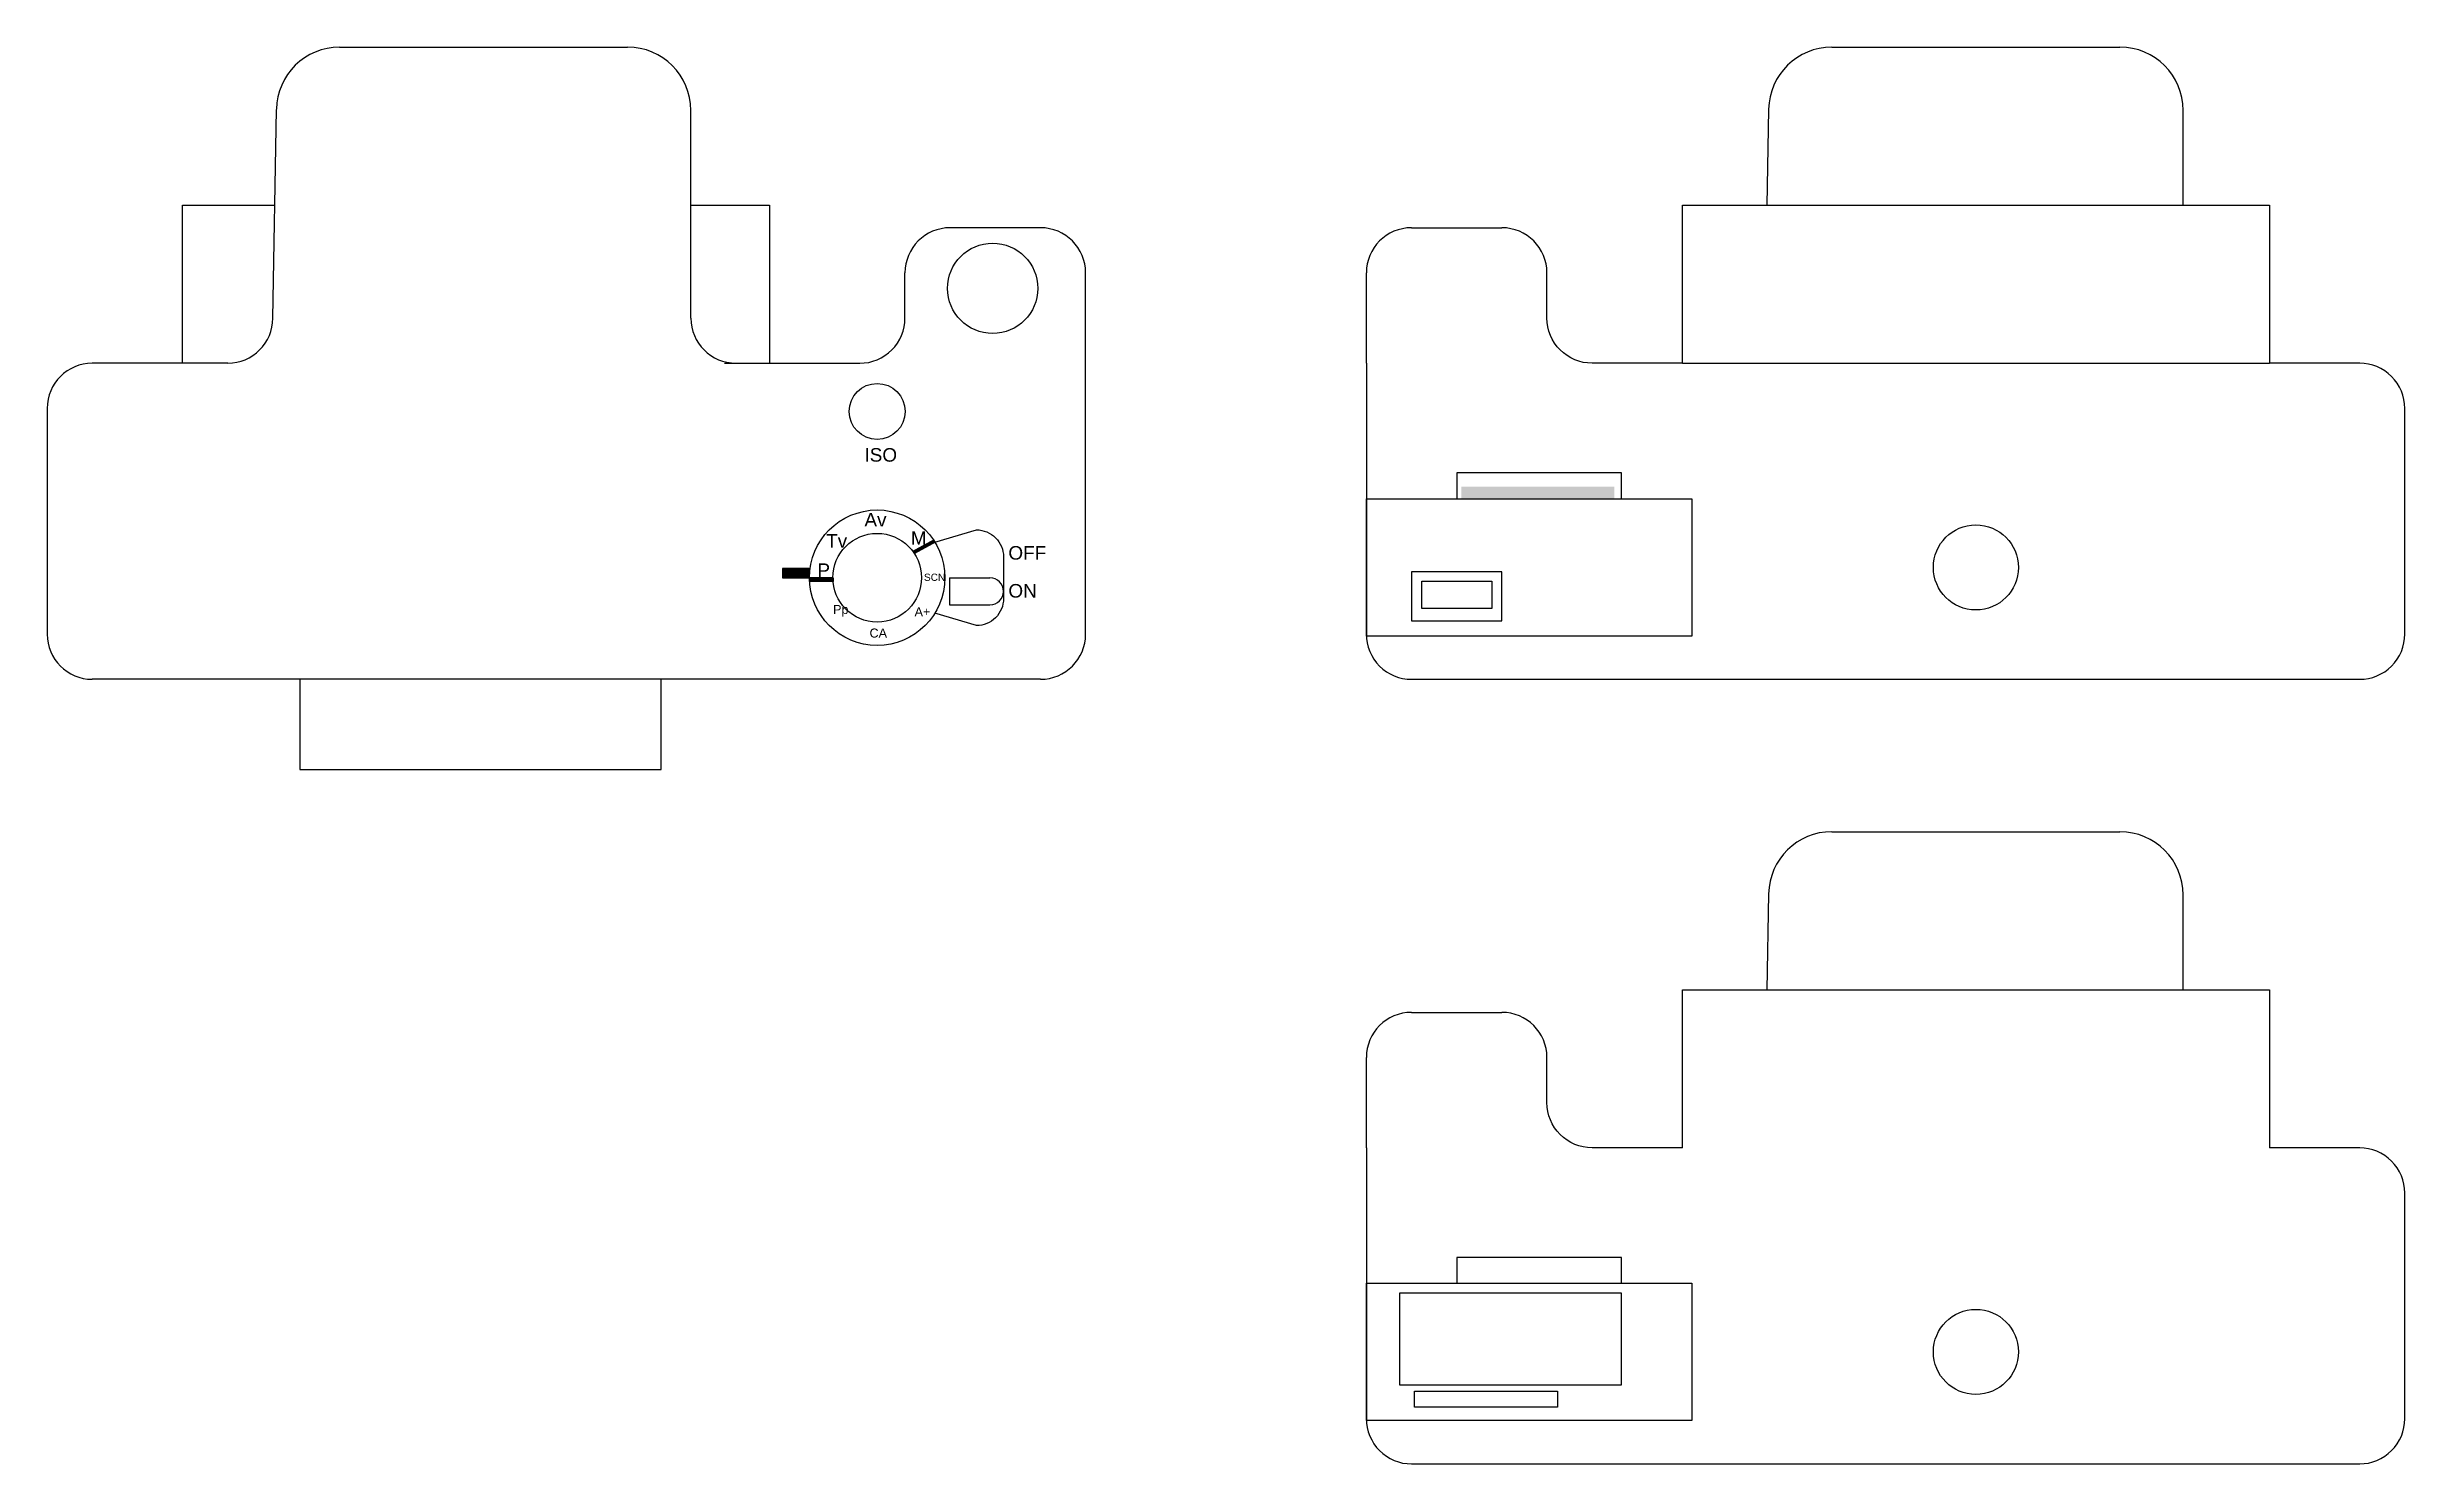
# Model space of a CAD drawing. Header units: millimetres. Extents: x 0.6 to 33.7, y 1.5 to 10.4.
# Drawn here: x 9.883 to 12.494, y 1.467 to 3.036 of the extents above; entities that cross this region are included whole.
import ezdxf

# ---------------------------------------------------------------- set-up
doc = ezdxf.new("R2010")
doc.units = ezdxf.units.MM
doc.header["$MEASUREMENT"] = 0
for name, color, linetype in [('butoane', 222, 'Continuous'), ('buton blitz', 80, 'Continuous'), ('camera', 11, 'Continuous'), ('detalii cameră', 13, 'Continuous'), ('SELECTOR DE MODURI', 223, 'Continuous')]:
    doc.layers.add(name, color=color, linetype=linetype)
doc.styles.get("Standard").update_dxf_attribs({"font": 'arial.ttf'})

msp = doc.modelspace()

# ---------------------------------------------------------------- texts
at = {"attachment_point": 1}
for s, insert, char_height in [('ISO', (10.7879, 2.5921), 0.015), ('Av', (10.7879, 2.5203), 0.015), ('Tv', (10.7455, 2.4969), 0.015), ('M', (10.8392, 2.5001, 0.1799), 0.015), ('OFF', (10.9473, 2.4836), 0.015), ('P', (10.7358, 2.4644), 0.015), ('SCN', (10.8538, 2.4531), 0.008), ('ON', (10.9473, 2.4416), 0.015), ('^I{\\H0.66667x;Pp}', (10.7473, 2.4184), 0.015), ('A+', (10.8434, 2.4159), 0.01), ('CA', (10.7935, 2.3923), 0.01)]:
    msp.add_mtext_dynamic_manual_height_columns(s, width=0.025877, gutter_width=1, heights=[0], dxfattribs=dict(at, insert=insert, char_height=char_height))

# ---------------------------------------------------------------- hatches: boundary and pattern name
at = {"layer": 'camera', "true_color": 0x93278f}
h = msp.add_hatch(color=217, dxfattribs=at)
h.dxf.hatch_style = 1
h.paths.add_polyline_path([(11.6182, 2.5494), (11.449, 2.5494), (11.449, 2.5361), (11.6182, 2.5361)])
at = {"layer": 'camera', "true_color": 0x642165}
h = msp.add_hatch(color=219, dxfattribs=at)
h.dxf.hatch_style = 1
h.paths.add_polyline_path([(10.8641, 2.4908), (10.8413, 2.4784, 0.013809), (10.8434, 2.4748), (10.8662, 2.4872), (10.866, 2.4875, -0.01913)])
at = {"layer": 'camera'}
h = msp.add_hatch(color=0, dxfattribs=at)
h.dxf.hatch_style = 1
h.paths.add_polyline_path([(10.727, 2.4586), (10.697, 2.4586), (10.697, 2.4486), (10.727, 2.4486)])
at = {"layer": 'camera', "true_color": 0x642165}
h = msp.add_hatch(color=219, dxfattribs=at)
h.dxf.hatch_style = 1
h.paths.add_polyline_path([(10.7529, 2.4486), (10.727, 2.4486, 0.013809), (10.7271, 2.4444), (10.7531, 2.4444), (10.7531, 2.4448, -0.01913)])

# ---------------------------------------------------------------- linework, layer by layer
msp.add_lwpolyline([(10.727, 2.4486), (10.727, 2.4586), (10.697, 2.4586), (10.697, 2.4486), (10.727, 2.4486), (10.727, 2.4586)])
at = {"layer": 'butoane', "ltscale": 2}
msp.add_line((10.7529, 2.4486), (10.727, 2.4486), dxfattribs=at)
at = {"layer": 'butoane'}
for points in [[(11.4438, 2.5361), (11.6262, 2.5361), (11.6262, 2.5647), (11.4438, 2.5647)], [(11.3437, 2.5361), (11.7043, 2.5361), (11.7043, 2.384), (11.3437, 2.384)], [(10.727, 2.4486), (10.7529, 2.4486), (10.7529, 2.4486), (10.727, 2.4486)], [(10.727, 2.4486), (10.7531, 2.4486), (10.7531, 2.4444), (10.727, 2.4444)], [(11.4438, 1.6673), (11.6262, 1.6673), (11.6262, 1.696), (11.4438, 1.696)], [(11.3437, 1.6673), (11.7043, 1.6673), (11.7043, 1.5153), (11.3437, 1.5153)]]:
    msp.add_lwpolyline(points, close=True, dxfattribs=at)
msp.add_lwpolyline([(10.866, 2.4878), (10.9119, 2.5016, -0.414214), (10.9419, 2.4716), (10.9419, 2.4255, -0.414214), (10.9119, 2.3955), (10.866, 2.4093)], format="xyb", dxfattribs=at)
at = {"layer": 'buton blitz'}
msp.add_circle((10.9299, 2.769), 0.05, dxfattribs=at)
at = {"layer": 'camera'}
for p, q in [((10.2067, 3.0361), (10.5256, 3.0361)), ((11.8592, 3.0361), (12.1782, 3.0361)), ((10.1328, 2.7361), (10.1367, 2.9672)), ((10.5956, 2.7361), (10.5956, 2.9661)), ((11.7875, 2.8611), (11.7893, 2.9672)), ((12.2482, 2.8611), (12.2482, 2.9661)), ((10.0328, 2.6861), (10.0328, 2.8611)), ((10.0328, 2.8611), (10.1348, 2.8611)), ((10.5956, 2.8611), (10.6828, 2.8611)), ((10.6828, 2.8611), (10.6828, 2.6861)), ((11.6937, 2.6861), (11.6937, 2.8611)), ((11.6937, 2.8611), (12.3437, 2.8611)), ((12.3437, 2.8611), (12.3437, 2.6861)), ((10.9828, 2.8361), (10.8828, 2.8361)), ((11.3937, 2.8361), (11.4937, 2.8361)), ((11.0328, 2.3861), (11.0328, 2.7861)), ((11.3437, 2.6861), (11.3437, 2.7861)), ((10.0328, 2.6861), (10.0328, 2.7205)), ((10.0828, 2.6861), (9.9328, 2.6861)), ((10.6328, 2.6861), (10.7828, 2.6861)), ((9.8828, 2.6361), (9.8828, 2.3861)), ((10.9828, 2.3361), (9.9328, 2.3361)), ((10.1628, 2.3361), (10.1628, 2.2361)), ((10.5628, 2.2361), (10.5628, 2.3361)), ((10.1628, 2.2361), (10.5628, 2.2361)), ((11.8592, 2.1673), (12.1782, 2.1673)), ((11.7875, 1.9923), (11.7893, 2.0985)), ((12.2482, 1.9923), (12.2482, 2.0973)), ((11.6937, 1.8173), (11.6937, 1.9923)), ((11.6937, 1.9923), (12.3437, 1.9923)), ((12.3437, 1.9923), (12.3437, 1.8173)), ((11.3937, 1.9673), (11.4937, 1.9673)), ((11.3437, 1.8173), (11.3437, 1.9173))]:
    msp.add_line(p, q, dxfattribs=at)
for points in [[(10.6828, 2.6861), (10.7828, 2.6861, 0.414214), (10.8328, 2.7361), (10.8328, 2.7861)], [(11.6937, 2.6861), (11.5937, 2.6861, -0.414214), (11.5437, 2.7361), (11.5437, 2.7861)], [(11.3437, 2.6861), (11.3437, 2.3861, 0.414214), (11.3937, 2.3361), (12.4437, 2.3361, 0.414214), (12.4937, 2.3861), (12.4937, 2.6361, 0.414214), (12.4437, 2.6861), (12.3437, 2.6861)], [(11.6937, 1.8173), (11.5937, 1.8173, -0.414214), (11.5437, 1.8673), (11.5437, 1.9173)], [(11.3437, 1.8173), (11.3437, 1.5173, 0.414214), (11.3937, 1.4673), (12.4437, 1.4673, 0.414214), (12.4937, 1.5173), (12.4937, 1.7673, 0.414214), (12.4437, 1.8173), (12.3437, 1.8173)]]:
    msp.add_lwpolyline(points, format="xyb", dxfattribs=at)
for centre, radius, start, end in [((10.2067, 2.9661), 0.07, 90, 179.0452), ((10.5256, 2.9661), 0.07, 0, 90), ((11.8592, 2.9661), 0.07, 90, 179.0452), ((12.1782, 2.9661), 0.07, 0, 90), ((10.8828, 2.7861), 0.05, 90, 180), ((10.9828, 2.7861), 0.05, 0, 90), ((11.3937, 2.7861), 0.05, 90, 180), ((11.4937, 2.7861), 0.05, 0, 90), ((10.0828, 2.7361), 0.05, 270, 0), ((10.6456, 2.7361), 0.05, 180, 270), ((9.9328, 2.6361), 0.05, 90, 180), ((9.9328, 2.3861), 0.05, 180, 270), ((10.9828, 2.3861), 0.05, 270, 0), ((11.8592, 2.0973), 0.07, 90, 179.0452), ((12.1782, 2.0973), 0.07, 0, 90), ((11.3937, 1.9173), 0.05, 90, 180), ((11.4937, 1.9173), 0.05, 0, 90)]:
    msp.add_arc(centre, radius, start, end, dxfattribs=at)
at = {"layer": 'detalii cameră'}
msp.add_line((11.6937, 2.6861), (12.3437, 2.6861), dxfattribs=at)
for points in [[(11.4938, 2.455), (11.3938, 2.455), (11.3938, 2.401), (11.4938, 2.401)], [(11.4826, 2.4144), (11.4053, 2.4144), (11.4053, 2.4448), (11.4826, 2.4448)], [(11.3805, 1.5547), (11.6261, 1.5547), (11.6261, 1.6562), (11.3805, 1.6562)], [(11.3969, 1.5478), (11.5554, 1.5478), (11.5554, 1.53), (11.3969, 1.53)]]:
    msp.add_lwpolyline(points, close=True, dxfattribs=at)
for centre, radius in [((10.802, 2.6327), 0.031), ((12.0187, 2.46), 0.0471), ((12.0187, 1.5913), 0.0471)]:
    msp.add_circle(centre, radius, dxfattribs=at)
at = {"layer": 'SELECTOR DE MODURI'}
for p, q in [((10.8819, 2.4485), (10.9269, 2.4485)), ((10.8819, 2.4485), (10.8819, 2.4185)), ((10.8819, 2.4185), (10.9269, 2.4185))]:
    msp.add_line(p, q, dxfattribs=at)
for radius in [0.075, 0.0491]:
    msp.add_circle((10.802, 2.4486), radius, dxfattribs=at)
msp.add_arc((10.9269, 2.4335), 0.015, 270, 90, dxfattribs=at)

msp.set_redraw_order([(e.dxf.handle, doc.entitydb.next_handle()) for e in msp.query("TEXT MTEXT ATTDEF DIMENSION ARC_DIMENSION")])  # texts and dimensions are drawn at this point

doc.saveas('drawing.dxf')
